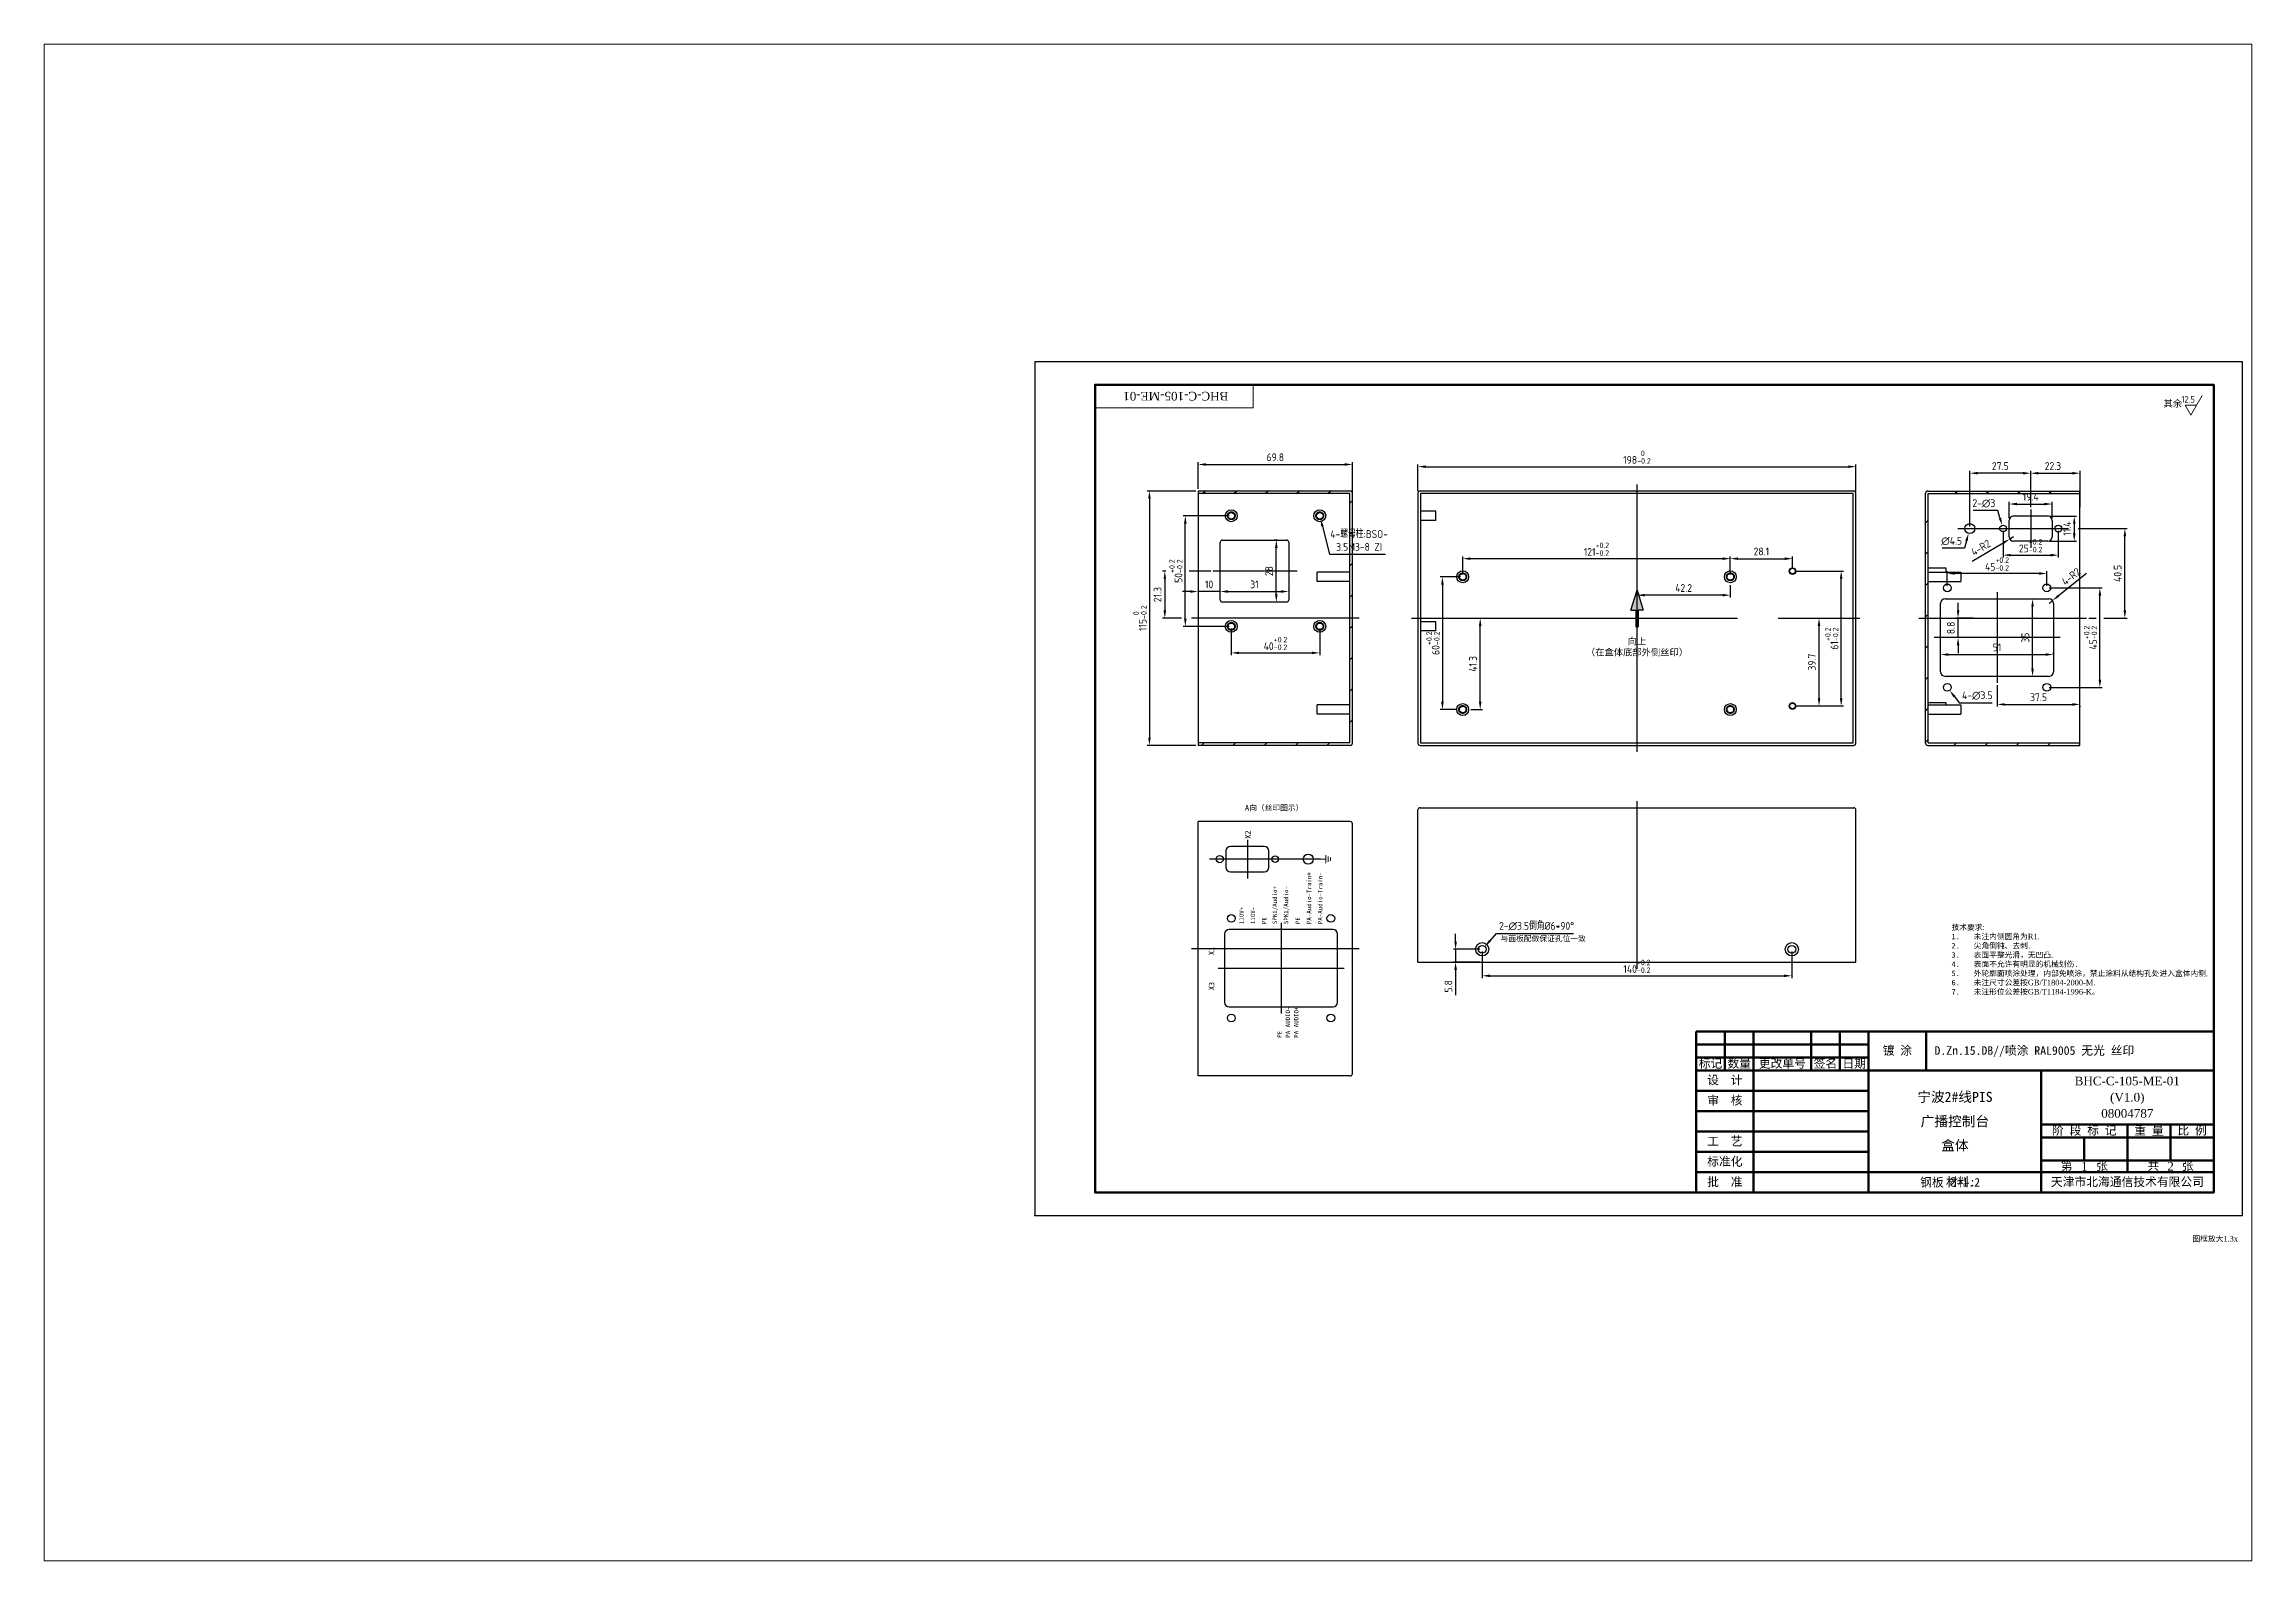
# Paper-space layout 'A0' of a CAD drawing. Header units: millimetres. Extents: x 1 to 286, y 0 to 195.
# The model-space entities are those that its viewports show. They can reach past a viewport. Long polylines and large blocks are cut down to what shows.
import ezdxf
from ezdxf.enums import TextEntityAlignment as Align

# ---------------------------------------------------------------- set-up
doc = ezdxf.new("R2010")
doc.units = ezdxf.units.MM
doc.linetypes.add('AM_ISO08W050', pattern=[18, 12, -1.5, 3, -1.5])
doc.linetypes.add('AM_ISO08W050x2', pattern=[9, 6, -0.75, 1.5, -0.75])
doc.layers.get('Defpoints').update_dxf_attribs({"lineweight": 50})
doc.layers.add('02___PRT_ALL_AXES', color=7, linetype='Continuous')
for name, color, linetype, lineweight in [('AM_0', 7, 'Continuous', 50), ('AM_5', 3, 'Continuous', 25), ('AM_6', 2, 'Continuous', 35), ('AM_7', 4, 'AM_ISO08W050', 25), ('AM_8', 1, 'Continuous', 25), ('图层1', 6, 'Continuous', 30), ('图层5', 1, 'Continuous', 30)]:
    doc.layers.add(name, color=color, linetype=linetype, lineweight=lineweight)
doc.layers.add('AM_VIEWS', color=1, linetype='Continuous', lineweight=25, plot=False)
doc.styles.add('fs', font='SIMFANG.TTF')
doc.styles.add('ht', font='SIMHEI.TTF')
doc.styles.get("Standard").update_dxf_attribs({"font": 'ISOCP.SHX', "bigfont": 'gbcbig.shx'})
doc.styles.add('tnr', font='TIMES.TTF')
doc.dimstyles.new('AM_ISO$0', dxfattribs={"dimtxt": 3.5, "dimasz": 3.5, "dimexe": 1, "dimexo": 1, "dimgap": 1.5, "dimtad": 1, "dimdsep": 46, "dimtxsty": 'Standard', "dimcen": 0, "dimclrd": 256, "dimclre": 256, "dimclrt": 2, "dimadec": 0, "dimazin": 2, "dimtp": 0.1, "dimtm": 0.1, "dimtfac": 0.71, "dimtdec": 3, "dimtmove": 0, "dimatfit": 3, "dimfxl": 1, "dimlwd": -1, "dimlwe": -1, "dimarcsym": 1})
doc.dimstyles.new('AM_ISO$3', dxfattribs={"dimtxt": 3.5, "dimasz": 3.5, "dimexe": 1, "dimexo": 1, "dimgap": 1.5, "dimtad": 1, "dimtoh": 1, "dimdsep": 46, "dimtxsty": 'Standard', "dimcen": 0, "dimclrd": 256, "dimclre": 256, "dimclrt": 2, "dimadec": 0, "dimazin": 2, "dimtp": 0.1, "dimtm": 0.1, "dimtfac": 0.71, "dimtdec": 3, "dimtofl": 0, "dimtmove": 0, "dimatfit": 0, "dimfxl": 1, "dimlwd": -1, "dimlwe": -1, "dimarcsym": 1})
doc.dimstyles.new('AM_ISO$4', dxfattribs={"dimtxt": 3.5, "dimasz": 3.5, "dimexe": 1, "dimexo": 1, "dimgap": 1.5, "dimtad": 1, "dimdsep": 46, "dimtxsty": 'Standard', "dimcen": 0, "dimclrd": 256, "dimclre": 256, "dimclrt": 2, "dimadec": 0, "dimazin": 2, "dimtp": 0.1, "dimtm": 0.1, "dimtfac": 0.71, "dimtdec": 3, "dimtmove": 0, "dimatfit": 3, "dimfxl": 1, "dimlwd": -1, "dimlwe": -1, "dimarcsym": 1})
pattern_1 = [(45, (510.507, 19.531), (-7.08516, 7.08516), [])]

psp = doc.layouts.new('A0')

msp = doc.modelspace()

# ---------------------------------------------------------------- texts
at = {"style": 'tnr'}
msp.add_text('图框放大1.3x', height=2.5, dxfattribs=at).set_placement((966.938, -40.482))
at = {"color": 2, "insert": (654.18, 97.788), "char_height": 2.5, "attachment_point": 1, "style": 'fs'}
msp.add_mtext_dynamic_manual_height_columns('与面板配做保证孔位一致', width=37.71818, gutter_width=12.5, heights=[0], dxfattribs=at)
at = {"layer": 'AM_6', "insert": (858.052, 102.892), "char_height": 2.5, "attachment_point": 1, "style": 'fs'}
msp.add_mtext_dynamic_manual_height_columns('技术要求{\\fTimes New Roman|b0|i0|c238|p18;:\\P\\pi-7.5,l7.5,t7.5;}1.^I未注内侧圆角为{\\fTimes New Roman|b0|i0|c238|p18;R1.\\P}2.^I尖角倒钝、去刺.{\\fTimes New Roman|b0|i0|c238|p18;\\P}3.^I表面平整光滑，无凹凸{\\fTimes New Roman|b0|i0|c238|p18;.\\P}4.^I表面不允许有明显的机械划伤.{\\fTimes New Roman|b0|i0|c238|p18;\\P}5.^I外轮廓面喷涂处理，内部免喷涂，禁止涂料从结构孔处进入盒体内侧{\\fTimes New Roman|b0|i0|c238|p18;.\\P}6.^I未注尺寸公差按{\\fTimes New Roman|b0|i0|c238|p18;GB/T1804-2000-M.\\P}7.^I未注形位公差按{\\fTimes New Roman|b0|i0|c238|p18;GB/T1184-1996-K}。', width=113.19137, gutter_width=12.5, heights=[0], dxfattribs=at)
at = {"layer": 'AM_8', "style": 'ht'}
msp.add_text('A向（丝印图示）', height=2.5, dxfattribs=at).set_placement((551.834, 154.402), align=Align.CENTER)
at = {"layer": 'AM_8', "rotation": 90, "style": 'ht'}
for s, width, insert, char_height, attachment_point in [('{\\fSimHei|b1|i0|c134|p2;X2}', 8.43863, (538.663, 141.661), 2.5, 1), ('{\\fSimHei|b1|i0|c134|p2;PA-Audio-Train+}', 26.74637, (567.584, 103.056), 2, 4), ('{\\fSimHei|b1|i0|c134|p2;PA-Audio-Train-}', 26.74637, (572.664, 103.056), 2, 4), ('{\\fSimHei|b1|i0|c134|p2;110V+}', 26.74637, (537.104, 103.056), 2, 4), ('{\\fSimHei|b1|i0|c134|p2;SPK1/Audio+}', 26.74637, (552.344, 103.056), 2, 4), ('{\\fSimHei|b1|i0|c134|p2;SPK1/Audio-}', 26.74637, (557.424, 103.056), 2, 4), ('{\\fSimHei|b1|i0|c134|p2;110V-}', 26.74637, (542.184, 103.056), 2, 4), ('{\\fSimHei|b1|i0|c134|p2;PE}', 26.74637, (547.264, 103.056), 2, 4), ('{\\fSimHei|b1|i0|c134|p2;PE}', 26.74637, (562.504, 103.056), 2, 4), ('{\\fSimHei|b1|i0|c134|p2;X1}', 8.43863, (522.244, 89.059), 2.5, 1), ('{\\fSimHei|b1|i0|c134|p2;X3}', 8.43863, (522.244, 73.196), 2.5, 1), ('{\\fSimHei|b1|i0|c134|p2;PA AUDIO-}', 26.74637, (558.024, 51.691), 2, 4), ('{\\fSimHei|b1|i0|c134|p2;PA AUDIO+}', 26.74637, (561.834, 51.691), 2, 4), ('{\\fSimHei|b1|i0|c134|p2;PE}', 26.74637, (554.214, 51.691), 2, 4)]:
    msp.add_mtext_dynamic_manual_height_columns(s, width=width, gutter_width=12.5, heights=[0], dxfattribs=dict(at, insert=insert, char_height=char_height, attachment_point=attachment_point))
at = {"layer": '图层1', "color": 1, "linetype": 'ByBlock', "ltscale": 0.4, "insert": (715.844, 228.274), "char_height": 3, "width": 45.84808, "attachment_point": 5}
msp.add_mtext('{\\fSimHei|b0|i0|c134|p2;向上\\P（在盒体底部外侧丝印）}', dxfattribs=at)

# ---------------------------------------------------------------- blocks, each defined once
blk = doc.blocks.new('*D9')
at = {"layer": 'AM_5', "linetype": 'ByBlock', "transparency": 16777216}
for p, q in [((637.04, 261.09), (637.04, 269.31)), ((640.54, 268.31), (754.54, 268.31)), ((758.04, 261.09), (758.04, 269.31))]:
    blk.add_line(p, q, dxfattribs=at)
at = {"layer": 'AM_5', "transparency": 16777216}
for points in [[(640.54, 268.89), (640.54, 267.72), (637.04, 268.31)], [(754.54, 268.89), (754.54, 267.72), (758.04, 268.31)]]:
    blk.add_solid(points, dxfattribs=at)
at = {"layer": 'Defpoints', "color": 0, "transparency": 16777216}
for p in [(637.04, 260.09), (758.04, 268.31), (758.04, 260.09)]:
    blk.add_point(p, dxfattribs=at)
at = {"layer": 'AM_5', "color": 2, "transparency": 16777216, "insert": (697.54, 272.58), "char_height": 3.5, "attachment_point": 5}
blk.add_mtext('121{}{\\H0.71x;\\C3;\\S+0.2^ -0.2;}', dxfattribs=at)
blk = doc.blocks.new('*D10')
at = {"layer": 'AM_5', "linetype": 'ByBlock', "transparency": 16777216}
for p, q in [((636.04, 260.09), (626.89, 260.09)), ((627.89, 256.59), (627.89, 203.59)), ((633.94, 200.09), (626.89, 200.09))]:
    blk.add_line(p, q, dxfattribs=at)
at = {"layer": 'AM_5', "transparency": 16777216}
for points in [[(627.31, 256.59), (628.47, 256.59), (627.89, 260.09)], [(627.31, 203.59), (628.47, 203.59), (627.89, 200.09)]]:
    blk.add_solid(points, dxfattribs=at)
at = {"layer": 'Defpoints', "color": 0, "transparency": 16777216}
for p in [(637.04, 260.09), (627.89, 200.09), (634.94, 200.09)]:
    blk.add_point(p, dxfattribs=at)
at = {"layer": 'AM_5', "color": 2, "transparency": 16777216, "insert": (623.61, 230.09), "char_height": 3.5, "attachment_point": 5, "rotation": 90}
blk.add_mtext('60{}{\\H0.71x;\\C3;\\S+0.2^ -0.2;}', dxfattribs=at)
blk = doc.blocks.new('*D11')
at = {"layer": 'AM_5', "linetype": 'ByBlock', "transparency": 16777216}
for p, q in [((787.14, 262.69), (809.14, 262.69)), ((808.14, 205.19), (808.14, 259.19)), ((787.14, 201.69), (809.14, 201.69))]:
    blk.add_line(p, q, dxfattribs=at)
at = {"layer": 'AM_5', "transparency": 16777216}
for points in [[(807.56, 259.19), (808.73, 259.19), (808.14, 262.69)], [(807.56, 205.19), (808.73, 205.19), (808.14, 201.69)]]:
    blk.add_solid(points, dxfattribs=at)
at = {"layer": 'Defpoints', "color": 0, "transparency": 16777216}
for p in [(786.14, 262.69), (808.14, 262.69), (786.14, 201.69)]:
    blk.add_point(p, dxfattribs=at)
at = {"layer": 'AM_5', "color": 2, "transparency": 16777216, "insert": (803.87, 232.19), "char_height": 3.5, "attachment_point": 5, "rotation": 90}
blk.add_mtext('61{}{\\H0.71x;\\C3;\\S+0.2^ -0.2;}', dxfattribs=at)
blk = doc.blocks.new('*D12')
at = {"layer": 'AM_5', "linetype": 'ByBlock', "transparency": 16777216}
for p, q in [((758.04, 261.09), (758.04, 269.29)), ((761.54, 268.29), (782.64, 268.29)), ((786.14, 263.69), (786.14, 269.29))]:
    blk.add_line(p, q, dxfattribs=at)
at = {"layer": 'AM_5', "transparency": 16777216}
for points in [[(761.54, 268.88), (761.54, 267.71), (758.04, 268.29)], [(782.64, 268.88), (782.64, 267.71), (786.14, 268.29)]]:
    blk.add_solid(points, dxfattribs=at)
at = {"layer": 'Defpoints', "color": 0, "transparency": 16777216}
for p in [(758.04, 260.09), (786.14, 268.29), (786.14, 262.69)]:
    blk.add_point(p, dxfattribs=at)
at = {"layer": 'AM_5', "color": 2, "transparency": 16777216, "insert": (772.09, 271.54), "char_height": 3.5, "attachment_point": 5}
blk.add_mtext('28.1', dxfattribs=at)
blk = doc.blocks.new('*D13')
at = {"layer": 'AM_5', "linetype": 'ByBlock', "transparency": 16777216}
for p, q in [((853.12, 224.83), (853.12, 225.94)), ((856.62, 224.94), (900.62, 224.94)), ((904.12, 224.83), (904.12, 225.94))]:
    blk.add_line(p, q, dxfattribs=at)
at = {"layer": 'AM_5', "transparency": 16777216}
for points in [[(856.62, 225.53), (856.62, 224.36), (853.12, 224.94)], [(900.62, 225.53), (900.62, 224.36), (904.12, 224.94)]]:
    blk.add_solid(points, dxfattribs=at)
at = {"layer": 'Defpoints', "color": 0, "transparency": 16777216}
for p in [(853.12, 223.83), (904.12, 224.94), (904.12, 223.83)]:
    blk.add_point(p, dxfattribs=at)
at = {"layer": 'AM_5', "color": 2, "transparency": 16777216, "insert": (878.62, 228.19), "char_height": 3.5, "attachment_point": 5}
blk.add_mtext('51', dxfattribs=at)
blk = doc.blocks.new('*D14')
at = {"layer": 'AM_5', "linetype": 'ByBlock', "transparency": 16777216}
blk.add_line((894.67, 218.59), (894.67, 246.59), dxfattribs=at)
at = {"layer": 'AM_5', "transparency": 16777216}
for points in [[(894.09, 246.59), (895.25, 246.59), (894.67, 250.09)], [(894.09, 218.59), (895.25, 218.59), (894.67, 215.09)]]:
    blk.add_solid(points, dxfattribs=at)
at = {"layer": 'Defpoints', "color": 0, "transparency": 16777216}
for p in [(894.67, 250.09), (894.67, 250.09), (894.67, 215.09)]:
    blk.add_point(p, dxfattribs=at)
at = {"layer": 'AM_5', "color": 2, "transparency": 16777216, "insert": (891.42, 232.59), "char_height": 3.5, "attachment_point": 5, "rotation": 90}
blk.add_mtext('35', dxfattribs=at)
blk = doc.blocks.new('*D15')
at = {"layer": 'AM_5', "linetype": 'ByBlock', "transparency": 16777216}
for p, q in [((856.12, 256.09), (856.12, 262.6)), ((897.62, 261.6), (859.62, 261.6)), ((901.12, 256.09), (901.12, 262.6))]:
    blk.add_line(p, q, dxfattribs=at)
at = {"layer": 'AM_5', "transparency": 16777216}
for points in [[(859.62, 262.18), (859.62, 261.01), (856.12, 261.6)], [(897.62, 262.18), (897.62, 261.01), (901.12, 261.6)]]:
    blk.add_solid(points, dxfattribs=at)
at = {"layer": 'Defpoints', "color": 0, "transparency": 16777216}
for p in [(856.12, 261.6), (856.12, 255.09), (901.12, 255.09)]:
    blk.add_point(p, dxfattribs=at)
at = {"layer": 'AM_5', "color": 2, "transparency": 16777216, "insert": (878.62, 265.87), "char_height": 3.5, "attachment_point": 5}
blk.add_mtext('45{}{\\H0.71x;\\C3;\\S+0.2^ -0.2;}', dxfattribs=at)
blk = doc.blocks.new('*D16')
at = {"layer": 'AM_5', "linetype": 'ByBlock', "transparency": 16777216}
for p, q in [((902.12, 255.09), (926.11, 255.09)), ((925.11, 213.59), (925.11, 251.59)), ((902.12, 210.09), (926.11, 210.09))]:
    blk.add_line(p, q, dxfattribs=at)
at = {"layer": 'AM_5', "transparency": 16777216}
for points in [[(924.53, 251.59), (925.7, 251.59), (925.11, 255.09)], [(924.53, 213.59), (925.7, 213.59), (925.11, 210.09)]]:
    blk.add_solid(points, dxfattribs=at)
at = {"layer": 'Defpoints', "color": 0, "transparency": 16777216}
for p in [(901.12, 255.09), (925.11, 255.09), (901.12, 210.09)]:
    blk.add_point(p, dxfattribs=at)
at = {"layer": 'AM_5', "color": 2, "transparency": 16777216, "insert": (920.84, 232.59), "char_height": 3.5, "attachment_point": 5, "rotation": 90}
blk.add_mtext('45{}{\\H0.71x;\\C3;\\S+0.2^ -0.2;}', dxfattribs=at)
blk = doc.blocks.new('*D17')
at = {"layer": 'AM_5', "linetype": 'ByBlock', "transparency": 16777216}
for p, q in [((532.43, 236.69), (532.43, 224.69)), ((572.43, 236.69), (572.43, 224.69)), ((535.93, 225.69), (568.93, 225.69))]:
    blk.add_line(p, q, dxfattribs=at)
at = {"layer": 'AM_5', "transparency": 16777216}
for points in [[(535.93, 226.28), (535.93, 225.11), (532.43, 225.69)], [(568.93, 226.28), (568.93, 225.11), (572.43, 225.69)]]:
    blk.add_solid(points, dxfattribs=at)
at = {"layer": 'Defpoints', "color": 0, "transparency": 16777216}
for p in [(532.43, 237.69), (572.43, 237.69), (572.43, 225.69)]:
    blk.add_point(p, dxfattribs=at)
at = {"layer": 'AM_5', "color": 2, "transparency": 16777216, "insert": (552.43, 229.97), "char_height": 3.5, "attachment_point": 5}
blk.add_mtext('40{}{\\H0.71x;\\C3;\\S+0.2^ -0.2;}', dxfattribs=at)
blk = doc.blocks.new('*D18')
at = {"layer": 'AM_5', "linetype": 'ByBlock', "transparency": 16777216}
for p, q in [((531.43, 287.69), (510.66, 287.69)), ((511.66, 241.19), (511.66, 284.19)), ((531.43, 237.69), (510.66, 237.69))]:
    blk.add_line(p, q, dxfattribs=at)
at = {"layer": 'AM_5', "transparency": 16777216}
for points in [[(511.07, 284.19), (512.24, 284.19), (511.66, 287.69)], [(511.07, 241.19), (512.24, 241.19), (511.66, 237.69)]]:
    blk.add_solid(points, dxfattribs=at)
at = {"layer": 'Defpoints', "color": 0, "transparency": 16777216}
for p in [(511.66, 287.69), (532.43, 287.69), (532.43, 237.69)]:
    blk.add_point(p, dxfattribs=at)
at = {"layer": 'AM_5', "color": 2, "transparency": 16777216, "insert": (507.38, 262.69), "char_height": 3.5, "attachment_point": 5, "rotation": 90}
blk.add_mtext('50{}{\\H0.71x;\\C3;\\S+0.2^ -0.2;}', dxfattribs=at)
blk = doc.blocks.new('*D19')
at = {"layer": 'AM_5', "linetype": 'ByBlock', "transparency": 16777216}
for p, q in [((884.12, 286.59), (884.12, 294.01)), ((887.62, 293.01), (900.02, 293.01)), ((903.52, 286.59), (903.52, 294.01))]:
    blk.add_line(p, q, dxfattribs=at)
at = {"layer": 'AM_5', "transparency": 16777216}
for points in [[(887.62, 293.59), (887.62, 292.43), (884.12, 293.01)], [(900.02, 293.59), (900.02, 292.43), (903.52, 293.01)]]:
    blk.add_solid(points, dxfattribs=at)
at = {"layer": 'Defpoints', "color": 0, "transparency": 16777216}
for p in [(903.52, 293.01), (884.12, 285.59), (903.52, 285.59)]:
    blk.add_point(p, dxfattribs=at)
at = {"layer": 'AM_5', "color": 2, "transparency": 16777216, "insert": (893.82, 296.26), "char_height": 3.5, "attachment_point": 5}
blk.add_mtext('19.4', dxfattribs=at)
blk = doc.blocks.new('*D20')
at = {"layer": 'AM_5', "linetype": 'ByBlock', "transparency": 16777216}
for p, q in [((902.52, 287.59), (914.52, 287.59)), ((913.52, 284.09), (913.52, 279.69)), ((902.52, 276.19), (914.52, 276.19))]:
    blk.add_line(p, q, dxfattribs=at)
at = {"layer": 'AM_5', "transparency": 16777216}
for points in [[(912.94, 284.09), (914.1, 284.09), (913.52, 287.59)], [(912.94, 279.69), (914.1, 279.69), (913.52, 276.19)]]:
    blk.add_solid(points, dxfattribs=at)
at = {"layer": 'Defpoints', "color": 0, "transparency": 16777216}
for p in [(901.52, 287.59), (901.52, 276.19), (913.52, 276.19)]:
    blk.add_point(p, dxfattribs=at)
at = {"layer": 'AM_5', "color": 2, "transparency": 16777216, "insert": (910.27, 281.89), "char_height": 3.5, "attachment_point": 5, "rotation": 90}
blk.add_mtext('11.4', dxfattribs=at)
blk = doc.blocks.new('*D21')
at = {"layer": 'AM_5', "linetype": 'ByBlock', "transparency": 16777216}
for p, q in [((881.32, 280.89), (881.32, 268.89)), ((906.32, 280.89), (906.32, 268.89)), ((884.82, 269.89), (902.82, 269.89))]:
    blk.add_line(p, q, dxfattribs=at)
at = {"layer": 'AM_5', "transparency": 16777216}
for points in [[(884.82, 270.48), (884.82, 269.31), (881.32, 269.89)], [(902.82, 270.48), (902.82, 269.31), (906.32, 269.89)]]:
    blk.add_solid(points, dxfattribs=at)
at = {"layer": 'Defpoints', "color": 0, "transparency": 16777216}
for p in [(881.32, 281.89), (906.32, 281.89), (906.32, 269.89)]:
    blk.add_point(p, dxfattribs=at)
at = {"layer": 'AM_5', "color": 2, "transparency": 16777216, "insert": (893.82, 274.17), "char_height": 3.5, "attachment_point": 5}
blk.add_mtext('25{}{\\H0.71x;\\C3;\\S+0.2^ -0.2;}', dxfattribs=at)
blk = doc.blocks.new('*D22')
at = {"layer": 'AM_5', "linetype": 'ByBlock', "transparency": 16777216}
for p, q in [((893.82, 291.59), (893.82, 307.94)), ((897.32, 306.94), (912.62, 306.94)), ((916.12, 291.59), (916.12, 307.94))]:
    blk.add_line(p, q, dxfattribs=at)
at = {"layer": 'AM_5', "transparency": 16777216}
for points in [[(897.32, 307.52), (897.32, 306.36), (893.82, 306.94)], [(912.62, 307.52), (912.62, 306.36), (916.12, 306.94)]]:
    blk.add_solid(points, dxfattribs=at)
at = {"layer": 'Defpoints', "color": 0, "transparency": 16777216}
for p in [(916.12, 306.94), (893.82, 290.59), (916.12, 290.59)]:
    blk.add_point(p, dxfattribs=at)
at = {"layer": 'AM_5', "color": 2, "transparency": 16777216, "insert": (903.89, 310.19), "char_height": 3.5, "attachment_point": 5}
blk.add_mtext('22.3', dxfattribs=at)
blk = doc.blocks.new('*D23')
at = {"layer": 'AM_5', "linetype": 'ByBlock', "transparency": 16777216}
for p, q in [((516.43, 298.89), (494.43, 298.89)), ((495.43, 295.39), (495.43, 187.39)), ((516.43, 183.89), (494.43, 183.89))]:
    blk.add_line(p, q, dxfattribs=at)
at = {"layer": 'AM_5', "transparency": 16777216}
for points in [[(494.85, 295.39), (496.02, 295.39), (495.43, 298.89)], [(494.85, 187.39), (496.02, 187.39), (495.43, 183.89)]]:
    blk.add_solid(points, dxfattribs=at)
at = {"layer": 'Defpoints', "color": 0, "transparency": 16777216}
for p in [(517.43, 298.89), (495.43, 183.89), (517.43, 183.89)]:
    blk.add_point(p, dxfattribs=at)
at = {"layer": 'AM_5', "color": 2, "transparency": 16777216, "insert": (491.16, 241.39), "char_height": 3.5, "attachment_point": 5, "rotation": 90}
blk.add_mtext('115{}{\\H0.71x;\\C3;\\S 0^ -0.2;}', dxfattribs=at)
blk = doc.blocks.new('*D24')
at = {"layer": 'AM_5', "linetype": 'ByBlock', "transparency": 16777216}
for p, q in [((517.43, 299.89), (517.43, 311.89)), ((520.93, 310.89), (583.73, 310.89)), ((587.23, 298.19), (587.23, 311.89))]:
    blk.add_line(p, q, dxfattribs=at)
at = {"layer": 'AM_5', "transparency": 16777216}
for points in [[(520.93, 311.48), (520.93, 310.31), (517.43, 310.89)], [(583.73, 311.48), (583.73, 310.31), (587.23, 310.89)]]:
    blk.add_solid(points, dxfattribs=at)
at = {"layer": 'Defpoints', "color": 0, "transparency": 16777216}
for p in [(587.23, 310.89), (517.43, 298.89), (587.23, 297.19)]:
    blk.add_point(p, dxfattribs=at)
at = {"layer": 'AM_5', "color": 2, "transparency": 16777216, "insert": (552.33, 314.14), "char_height": 3.5, "attachment_point": 5}
blk.add_mtext('69.8', dxfattribs=at)
blk = doc.blocks.new('*D25')
at = {"layer": 'AM_5', "linetype": 'ByBlock', "transparency": 16777216}
for p, q in [((616.84, 298.89), (616.84, 310.89)), ((620.34, 309.89), (811.34, 309.89)), ((814.84, 298.89), (814.84, 310.89))]:
    blk.add_line(p, q, dxfattribs=at)
at = {"layer": 'AM_5', "transparency": 16777216}
for points in [[(620.34, 310.48), (620.34, 309.31), (616.84, 309.89)], [(811.34, 310.48), (811.34, 309.31), (814.84, 309.89)]]:
    blk.add_solid(points, dxfattribs=at)
at = {"layer": 'Defpoints', "color": 0, "transparency": 16777216}
for p in [(814.84, 309.89), (616.84, 297.89), (814.84, 297.89)]:
    blk.add_point(p, dxfattribs=at)
at = {"layer": 'AM_5', "color": 2, "transparency": 16777216, "insert": (715.84, 314.17), "char_height": 3.5, "attachment_point": 5}
blk.add_mtext('198{}{\\H0.71x;\\C3;\\S 0^ -0.2;}', dxfattribs=at)
blk = doc.blocks.new('*D26')
at = {"layer": 'AM_5', "linetype": 'ByBlock', "transparency": 16777216}
for p, q in [((645.84, 90.68), (645.84, 78.68)), ((785.84, 90.68), (785.84, 78.68)), ((649.34, 79.68), (782.34, 79.68))]:
    blk.add_line(p, q, dxfattribs=at)
at = {"layer": 'AM_5', "transparency": 16777216}
for points in [[(649.34, 80.26), (649.34, 79.1), (645.84, 79.68)], [(782.34, 80.26), (782.34, 79.1), (785.84, 79.68)]]:
    blk.add_solid(points, dxfattribs=at)
at = {"layer": 'Defpoints', "color": 0, "transparency": 16777216}
for p in [(645.84, 91.68), (785.84, 91.68), (785.84, 79.68)]:
    blk.add_point(p, dxfattribs=at)
at = {"layer": 'AM_5', "color": 2, "transparency": 16777216, "insert": (715.84, 83.96), "char_height": 3.5, "attachment_point": 5}
blk.add_mtext('140{}{\\H0.71x;\\C3;\\S+0.2^ -0.2;}', dxfattribs=at)
blk = doc.blocks.new('*D27')
at = {"layer": 'AM_5', "linetype": 'ByBlock', "transparency": 16777216}
for p, q in [((527.43, 254.26), (527.43, 254.43)), ((530.93, 253.43), (554.93, 253.43)), ((558.43, 254.26), (558.43, 254.43))]:
    blk.add_line(p, q, dxfattribs=at)
at = {"layer": 'AM_5', "transparency": 16777216}
for points in [[(530.93, 254.02), (530.93, 252.85), (527.43, 253.43)], [(554.93, 254.02), (554.93, 252.85), (558.43, 253.43)]]:
    blk.add_solid(points, dxfattribs=at)
at = {"layer": 'Defpoints', "color": 0, "transparency": 16777216}
for p in [(527.43, 253.26), (558.43, 253.43), (558.43, 253.26)]:
    blk.add_point(p, dxfattribs=at)
at = {"layer": 'AM_5', "color": 2, "transparency": 16777216, "insert": (542.93, 256.68), "char_height": 3.5, "attachment_point": 5}
blk.add_mtext('31', dxfattribs=at)
blk = doc.blocks.new('*D28')
at = {"layer": 'AM_5', "linetype": 'ByBlock', "transparency": 16777216}
for p, q in [((553.17, 276.69), (551.8, 276.69)), ((552.8, 252.19), (552.8, 273.19)), ((553.17, 248.69), (551.8, 248.69))]:
    blk.add_line(p, q, dxfattribs=at)
at = {"layer": 'AM_5', "transparency": 16777216}
for points in [[(552.21, 273.19), (553.38, 273.19), (552.8, 276.69)], [(552.21, 252.19), (553.38, 252.19), (552.8, 248.69)]]:
    blk.add_solid(points, dxfattribs=at)
at = {"layer": 'Defpoints', "color": 0, "transparency": 16777216}
for p in [(552.8, 276.69), (554.17, 276.69), (554.17, 248.69)]:
    blk.add_point(p, dxfattribs=at)
at = {"layer": 'AM_5', "color": 2, "transparency": 16777216, "insert": (549.55, 262.69), "char_height": 3.5, "attachment_point": 5, "rotation": 90}
blk.add_mtext('28', dxfattribs=at)
blk = doc.blocks.new('*D29')
at = {"layer": 'AM_5', "linetype": 'ByBlock', "transparency": 16777216}
for p, q in [((573.67, 282.85), (576.85, 270.35)), ((576.85, 270.35), (602.09, 270.35))]:
    blk.add_line(p, q, dxfattribs=at)
at = {"layer": 'AM_5', "transparency": 16777216}
blk.add_solid([(574.23, 282.99), (573.1, 282.7), (572.8, 286.24)], dxfattribs=at)
at = {"layer": 'Defpoints', "color": 0, "transparency": 16777216}
for p in [(572.06, 289.15), (572.8, 286.24)]:
    blk.add_point(p, dxfattribs=at)
at = {"layer": 'AM_5', "color": 2, "transparency": 16777216, "insert": (590.22, 276.52), "char_height": 3.5, "attachment_point": 5}
blk.add_mtext('4-螺母柱:BSO-\\P3.5M3-8 ZI\\P', dxfattribs=at)
blk = doc.blocks.new('*D30')
at = {"layer": 'AM_5', "linetype": 'ByBlock', "transparency": 16777216}
for p, q in [((878.62, 211.09), (878.62, 201.4)), ((882.12, 202.4), (912.62, 202.4)), ((916.12, 201.66), (916.12, 201.4))]:
    blk.add_line(p, q, dxfattribs=at)
at = {"layer": 'AM_5', "transparency": 16777216}
for points in [[(882.12, 202.98), (882.12, 201.81), (878.62, 202.4)], [(912.62, 202.98), (912.62, 201.81), (916.12, 202.4)]]:
    blk.add_solid(points, dxfattribs=at)
at = {"layer": 'Defpoints', "color": 0, "transparency": 16777216}
for p in [(878.62, 212.09), (916.12, 202.66), (916.12, 202.4)]:
    blk.add_point(p, dxfattribs=at)
at = {"layer": 'AM_5', "color": 2, "transparency": 16777216, "insert": (897.37, 205.65), "char_height": 3.5, "attachment_point": 5}
blk.add_mtext('37.5', dxfattribs=at)
blk = doc.blocks.new('*D31')
at = {"layer": 'AM_5', "linetype": 'ByBlock', "transparency": 16777216}
for p, q in [((859.32, 205.93), (861.46, 203.16)), ((861.46, 203.16), (876.41, 203.16))]:
    blk.add_line(p, q, dxfattribs=at)
at = {"layer": 'AM_5', "transparency": 16777216}
blk.add_solid([(859.79, 206.29), (858.86, 205.58), (857.19, 208.71)], dxfattribs=at)
at = {"layer": 'Defpoints', "color": 0, "transparency": 16777216}
for p in [(855.05, 211.48), (857.19, 208.71)]:
    blk.add_point(p, dxfattribs=at)
at = {"layer": 'AM_5', "color": 2, "transparency": 16777216, "insert": (869.68, 206.41), "char_height": 3.5, "attachment_point": 5}
blk.add_mtext('4-∅3.5', dxfattribs=at)
blk = doc.blocks.new('*D32')
at = {"layer": 'AM_5', "linetype": 'ByBlock', "transparency": 16777216}
for p, q in [((863.86, 272.98), (853.82, 272.98)), ((864.79, 276.35), (863.86, 272.98))]:
    blk.add_line(p, q, dxfattribs=at)
at = {"layer": 'AM_5', "transparency": 16777216}
blk.add_solid([(864.23, 276.5), (865.35, 276.19), (865.72, 279.72)], dxfattribs=at)
at = {"layer": 'Defpoints', "color": 0, "transparency": 16777216}
for p in [(865.72, 279.72), (866.92, 284.06)]:
    blk.add_point(p, dxfattribs=at)
at = {"layer": 'AM_5', "color": 2, "transparency": 16777216, "insert": (858.09, 276.23), "char_height": 3.5, "attachment_point": 5}
blk.add_mtext('∅4.5', dxfattribs=at)
blk = doc.blocks.new('*D33')
at = {"layer": 'AM_5', "linetype": 'ByBlock', "transparency": 16777216}
for p, q in [((878.99, 290.07), (867.81, 290.07)), ((879.95, 286.7), (878.99, 290.07))]:
    blk.add_line(p, q, dxfattribs=at)
at = {"layer": 'AM_5', "transparency": 16777216}
blk.add_solid([(880.51, 286.86), (879.39, 286.54), (880.91, 283.34)], dxfattribs=at)
at = {"layer": 'Defpoints', "color": 0, "transparency": 16777216}
for p in [(880.91, 283.34), (881.73, 280.45)]:
    blk.add_point(p, dxfattribs=at)
at = {"layer": 'AM_5', "color": 2, "transparency": 16777216, "insert": (872.65, 293.32), "char_height": 3.5, "attachment_point": 5}
blk.add_mtext('2-∅3', dxfattribs=at)
blk = doc.blocks.new('*D34')
at = {"layer": 'AM_5', "linetype": 'ByBlock', "transparency": 16777216}
for p, q in [((866.32, 282.89), (866.32, 307.94)), ((890.32, 306.94), (869.82, 306.94)), ((893.82, 291.59), (893.82, 307.94))]:
    blk.add_line(p, q, dxfattribs=at)
at = {"layer": 'AM_5', "transparency": 16777216}
for points in [[(869.82, 307.52), (869.82, 306.36), (866.32, 306.94)], [(890.32, 307.52), (890.32, 306.36), (893.82, 306.94)]]:
    blk.add_solid(points, dxfattribs=at)
at = {"layer": 'Defpoints', "color": 0, "transparency": 16777216}
for p in [(866.32, 306.94), (893.82, 290.59), (866.32, 281.89)]:
    blk.add_point(p, dxfattribs=at)
at = {"layer": 'AM_5', "color": 2, "transparency": 16777216, "insert": (880.07, 310.19), "char_height": 3.5, "attachment_point": 5}
blk.add_mtext('27.5', dxfattribs=at)
blk = doc.blocks.new('*D35')
at = {"layer": 'AM_5', "linetype": 'ByBlock', "transparency": 16777216}
for p, q in [((649.4, 95.55), (652.38, 98.79)), ((652.38, 98.79), (687.07, 98.79))]:
    blk.add_line(p, q, dxfattribs=at)
at = {"layer": 'AM_5', "transparency": 16777216}
blk.add_solid([(648.97, 95.94), (649.82, 95.15), (647.03, 92.97)], dxfattribs=at)
at = {"layer": 'Defpoints', "color": 0, "transparency": 16777216}
for p in [(644.66, 90.39), (647.03, 92.97)]:
    blk.add_point(p, dxfattribs=at)
at = {"layer": 'AM_5', "color": 2, "transparency": 16777216, "insert": (670.48, 102.14), "char_height": 3.5, "attachment_point": 5}
blk.add_mtext('2-∅3.5倒角%%c6*90%%d', dxfattribs=at)
blk = doc.blocks.new('BH-BORDER-A3')
at = {"color": 0, "lineweight": 13, "ltscale": 0.4}
for p in [(76, 289), (21, 281)]:
    blk.add_line(p, (76, 281), dxfattribs=at)
at = {"lineweight": 100, "ltscale": 0.4}
blk.add_lwpolyline([(410, 8), (21, 8), (21, 289), (410, 289)], close=True, dxfattribs=at)
at = {"layer": 'AM_8', "ltscale": 0.4}
blk.add_lwpolyline([(0, 0), (420, 0), (420, 297), (0, 297)], close=True, dxfattribs=at)
at = {"layer": 'AM_6', "color": 2, "ltscale": 0.4, "style": 'tnr'}
blk.add_attdef('TBA-2477AF-ME-00-00-00', text='', height=3, rotation=180, dxfattribs=at).set_placement((49.05, 285), align=Align.MIDDLE_CENTER)
blk = doc.blocks.new('BH-TITLEBLOCK')
at = {"layer": 'AM_0', "lineweight": 50}
for p, q in [((-180, 56), (0, 56)), ((-180, 56), (-180, 0)), ((-170, 56), (-170, 42.5)), ((-160, 56), (-160, 0)), ((-140, 56), (-140, 42.5)), ((-140, 56), (-140, 42.5)), ((-140, 56), (-140, 42.5)), ((-130, 56), (-130, 42.5)), ((-130, 56), (-130, 42.5)), ((-130, 56), (-130, 42.5)), ((-120, 56), (-120, 0)), ((-100, 56), (-100, 42.5)), ((-180, 51.5), (-120, 51.5)), ((-180, 47), (-120, 47)), ((-180, 42.5), (0, 42.5)), ((-60, 42.5), (-60, 0)), ((-180, 35.42), (-120, 35.42)), ((-180, 28.34), (-120, 28.34)), ((-60, 23.7), (0, 23.7)), ((-30, 23.7), (-30, 7.1)), ((-15, 23.7), (-15, 11.2)), ((-180, 21.26), (-120, 21.26)), ((-60, 19.2), (0, 19.2)), ((-45, 19.2), (-45, 11.2)), ((-180, 14.18), (-120, 14.18)), ((-59.94, 11.2), (0, 11.2)), ((-180, 7.1), (0, 7.1))]:
    blk.add_line(p, q, dxfattribs=at)
at = {"layer": 'AM_0', "lineweight": 100, "ltscale": 0.4}
blk.add_lwpolyline([(0, 56), (0, 0), (-180, 0)], dxfattribs=at)
at = {"layer": 'AM_6', "color": 2, "style": 'fs'}
blk.add_attdef('D.ZN.15.DB//喷涂-RAL9004-亚光//丝印', (-97.09, 47.91), '', height=3, dxfattribs=at)
at = {"layer": 'AM_6', "color": 2, "style": 'tnr'}
for tag, p in [('TBA-2477AF-ME-00-00-00', (-30.06, 37.32)), ('(V1.0)', (-30.06, 31.68)), ('00000000', (-30.05, 26.04))]:
    blk.add_attdef(tag, text='', height=3, dxfattribs=at).set_placement(p, align=Align.CENTER)
at = {"layer": 'AM_6', "color": 2, "style": 'fs'}
blk.add_attdef('项目名称', text='', height=3.5, dxfattribs=at).set_placement((-90, 35.04), align=Align.TOP_CENTER)
at = {"layer": 'AM_6', "color": 2}
for tag, height, style, p in [('产品名称', 3.5, 'fs', (-90, 24.8)), ('1', 3, 'tnr', (-44.97, 9.15)), ('2', 3, 'tnr', (-14.99, 9.15))]:
    blk.add_attdef(tag, text='', height=height, dxfattribs=dict(at, style=style)).set_placement(p, align=Align.MIDDLE_CENTER)
at = {"layer": 'AM_6', "color": 2, "style": 'fs'}
blk.add_attdef('零件名称', text='', height=3.5, dxfattribs=at).set_placement((-90, 13.62), align=Align.BOTTOM_CENTER)
at = {"layer": 'AM_6', "ltscale": 0.4, "style": 'tnr', "flags": 14}
blk.add_attdef('1:1_001', (-11.43, 14.11), '', height=3, dxfattribs=at)
at = {"layer": 'AM_6', "ltscale": 0.4, "flags": 8}
blk.add_attdef('AL', (-102.06, 2.06), '', height=3, dxfattribs=at)
at = {"layer": 'AM_8', "linetype": 'ByBlock', "ltscale": 0.4, "char_height": 3, "attachment_point": 5}
for s, insert, width in [('{\\fFangSong_GB2312|b0|i0|c134|p49;标记}', (-175, 44.75), 10), ('{\\fFangSong_GB2312|b0|i0|c134|p49;数量}', (-165, 44.75), 10), ('{\\fFangSong_GB2312|b0|i0|c134|p49;更改单号}', (-150, 44.75), 20), ('{\\fFangSong_GB2312|b0|i0|c134|p49;签名}', (-135, 44.75), 9.9978), ('{\\fFangSong_GB2312|b0|i0|c134|p49;日期}', (-125, 44.75), 10.0022), ('{\\fFangSong_GB2312|b0|i0|c134|p49;镀 涂}', (-110, 49.25), 20.003), ('{\\fFangSong_GB2312|b0|i0|c134|p49;设  计}', (-170, 38.96), 20), ('{\\fFangSong_GB2312|b0|i0|c134|p49;审  核}', (-170, 31.88), 20), ('{\\fFangSong_GB2312|b0|i0|c134|p49;阶 段 标 记}', (-45, 21.45), 30), ('{\\fFangSong_GB2312|b0|i0|c134|p49;重 量}', (-22.5, 21.45), 15), ('{\\fFangSong_GB2312|b0|i0|c134|p49;比 例}', (-7.5, 21.45), 15), ('{\\fFangSong_GB2312|b0|i0|c134|p49;工  艺}', (-170, 17.72), 20), ('{\\fFangSong_GB2312|b0|i0|c134|p49;标准化}', (-170, 10.64), 20), ('{\\fFangSong_GB2312|b0|i0|c134|p49;第    张}', (-44.97, 9.15), 29.9401), ('{\\fFangSong_GB2312|b0|i0|c134|p49;共   } {\\fFangSong_GB2312|b0|i0|c134|p49;张}', (-15, 9.17), 30), ('{\\fFangSong_GB2312|b0|i0|c134|p49;批  准}', (-170, 3.55), 20), ('{\\fFangSong_GB2312|b0|i0|c134|p49;  材料:}', (-90, 3.55), 60), ('{\\fFangSong_GB2312|b0|i0|c134|p49;天津市北海通信技术有限公司}', (-30, 3.55), 60)]:
    blk.add_mtext(s, dxfattribs=dict(at, insert=insert, width=width))
blk = doc.blocks.new('*D38')
at = {"layer": 'AM_5', "linetype": 'ByBlock', "transparency": 16777216}
for p, q in [((644.84, 91.68), (632.84, 91.68)), ((633.84, 95.18), (633.84, 98.68)), ((633.84, 91.68), (633.84, 85.88)), ((644.84, 85.88), (632.84, 85.88)), ((633.84, 82.38), (633.84, 70.98))]:
    blk.add_line(p, q, dxfattribs=at)
at = {"layer": 'AM_5', "transparency": 16777216}
for points in [[(633.26, 95.18), (634.43, 95.18), (633.84, 91.68)], [(633.26, 82.38), (634.43, 82.38), (633.84, 85.88)]]:
    blk.add_solid(points, dxfattribs=at)
at = {"layer": 'Defpoints', "color": 0, "transparency": 16777216}
for p in [(645.84, 91.68), (633.84, 85.88), (645.84, 85.88)]:
    blk.add_point(p, dxfattribs=at)
at = {"layer": 'AM_5', "color": 2, "transparency": 16777216, "insert": (630.59, 74.93), "char_height": 3.5, "attachment_point": 5, "rotation": 90}
blk.add_mtext('5.8', dxfattribs=at)
blk = doc.blocks.new('*D39')
at = {"layer": 'AM_5', "linetype": 'ByBlock', "transparency": 16777216}
for p, q in [((502.85, 262.69), (501.38, 262.69)), ((523.15, 262.69), (513.41, 262.69)), ((502.38, 259.19), (502.38, 244.89)), ((509.91, 241.39), (501.38, 241.39)), ((513.43, 241.39), (513.41, 241.39))]:
    blk.add_line(p, q, dxfattribs=at)
at = {"layer": 'AM_5', "transparency": 16777216}
for points in [[(501.8, 259.19), (502.97, 259.19), (502.38, 262.69)], [(501.8, 244.89), (502.97, 244.89), (502.38, 241.39)]]:
    blk.add_solid(points, dxfattribs=at)
at = {"layer": 'Defpoints', "color": 0, "transparency": 16777216}
for p in [(524.15, 262.69), (502.38, 241.39), (514.43, 241.39)]:
    blk.add_point(p, dxfattribs=at)
at = {"layer": 'AM_5', "color": 2, "transparency": 16777216, "insert": (499.13, 252.04), "char_height": 3.5, "attachment_point": 5, "rotation": 90}
blk.add_mtext('21.3', dxfattribs=at)
blk = doc.blocks.new('Roughness_Tri_12.5_other')
at = {"layer": 'AM_6', "lineweight": 13}
for p, q in [((12.35, -2.78), (9.75, 1.72)), ((9.75, 1.72), (14.94, 1.72)), ((17.54, 6.22), (12.35, -2.78))]:
    blk.add_line(p, q, dxfattribs=at)
at = {"layer": 'AM_6', "lineweight": 13, "char_height": 3, "width": 17.6853, "attachment_point": 1}
for s, insert in [('{\\fFangSong_GB2312|b0|i0|c134|p49;其余}', (0, 4.04)), ('12.5', (8.09, 5.95))]:
    blk.add_mtext(s, dxfattribs=dict(at, insert=insert))
blk = doc.blocks.new('*D42')
at = {"layer": 'AM_5', "linetype": 'ByBlock', "transparency": 16777216}
for p, q in [((867.43, 267.24), (881.37, 275.41)), ((886.12, 278.19), (884.39, 277.18))]:
    blk.add_line(p, q, dxfattribs=at)
at = {"layer": 'AM_5', "transparency": 16777216}
blk.add_solid([(881.08, 275.92), (881.67, 274.91), (884.39, 277.18)], dxfattribs=at)
at = {"layer": 'Defpoints', "color": 0, "transparency": 16777216}
for p in [(884.39, 277.18), (886.12, 278.19)]:
    blk.add_point(p, dxfattribs=at)
at = {"layer": 'AM_5', "color": 2, "transparency": 16777216, "insert": (871.25, 273.25), "char_height": 3.5, "attachment_point": 5, "rotation": 30.36903}
blk.add_mtext('4-R2', dxfattribs=at)
blk = doc.blocks.new('*D43')
at = {"layer": 'AM_5', "linetype": 'ByBlock', "transparency": 16777216}
for p, q in [((867.93, 241.39), (860, 241.39)), ((861, 244.89), (861, 248.39)), ((861, 232.59), (861, 241.39)), ((867.93, 232.59), (860, 232.59)), ((861, 229.09), (861, 225.59))]:
    blk.add_line(p, q, dxfattribs=at)
at = {"layer": 'AM_5', "transparency": 16777216}
for points in [[(860.41, 244.89), (861.58, 244.89), (861, 241.39)], [(860.41, 229.09), (861.58, 229.09), (861, 232.59)]]:
    blk.add_solid(points, dxfattribs=at)
at = {"layer": 'Defpoints', "color": 0, "transparency": 16777216}
for p in [(861, 241.39), (868.93, 241.39), (868.93, 232.59)]:
    blk.add_point(p, dxfattribs=at)
at = {"layer": 'AM_5', "color": 2, "transparency": 16777216, "insert": (857.75, 236.99), "char_height": 3.5, "attachment_point": 5, "rotation": 90}
blk.add_mtext('8.8', dxfattribs=at)
blk = doc.blocks.new('*D44')
at = {"layer": 'AM_5', "linetype": 'ByBlock', "transparency": 16777216}
for p, q in [((919.06, 261.59), (906.42, 251.52)), ((902.12, 248.09), (903.68, 249.34))]:
    blk.add_line(p, q, dxfattribs=at)
at = {"layer": 'AM_5', "transparency": 16777216}
blk.add_solid([(906.06, 251.98), (906.78, 251.06), (903.68, 249.34)], dxfattribs=at)
at = {"layer": 'Defpoints', "color": 0, "transparency": 16777216}
for p in [(902.12, 248.09), (903.68, 249.34)]:
    blk.add_point(p, dxfattribs=at)
at = {"layer": 'AM_5', "color": 2, "transparency": 16777216, "insert": (912.09, 260.19), "char_height": 3.5, "attachment_point": 5, "rotation": 38.53512}
blk.add_mtext('4-R2', dxfattribs=at)
blk = doc.blocks.new('*D45')
at = {"layer": 'AM_5', "linetype": 'ByBlock', "transparency": 16777216}
for p, q in [((915.27, 281.89), (937.4, 281.89)), ((936.4, 244.89), (936.4, 278.39)), ((920.12, 241.39), (923.36, 241.39)), ((926.86, 241.39), (937.4, 241.39))]:
    blk.add_line(p, q, dxfattribs=at)
at = {"layer": 'AM_5', "transparency": 16777216}
for points in [[(935.82, 278.39), (936.99, 278.39), (936.4, 281.89)], [(935.82, 244.89), (936.99, 244.89), (936.4, 241.39)]]:
    blk.add_solid(points, dxfattribs=at)
at = {"layer": 'Defpoints', "color": 0, "transparency": 16777216}
for p in [(910.92, 281.89), (936.4, 281.89), (919.12, 241.39)]:
    blk.add_point(p, dxfattribs=at)
at = {"layer": 'AM_5', "color": 2, "transparency": 16777216, "insert": (933.15, 261.64), "char_height": 3.5, "attachment_point": 5, "rotation": 90}
blk.add_mtext('40.5', dxfattribs=at)
blk = doc.blocks.new('*D46')
at = {"layer": 'AM_5', "linetype": 'ByBlock', "transparency": 16777216}
for p, q in [((640.74, 241.39), (645.96, 241.39)), ((644.96, 203.59), (644.96, 237.89)), ((640.74, 200.09), (645.96, 200.09))]:
    blk.add_line(p, q, dxfattribs=at)
at = {"layer": 'AM_5', "transparency": 16777216}
for points in [[(644.37, 237.89), (645.54, 237.89), (644.96, 241.39)], [(644.37, 203.59), (645.54, 203.59), (644.96, 200.09)]]:
    blk.add_solid(points, dxfattribs=at)
at = {"layer": 'Defpoints', "color": 0, "transparency": 16777216}
for p in [(639.74, 241.39), (644.96, 241.39), (639.74, 200.09)]:
    blk.add_point(p, dxfattribs=at)
at = {"layer": 'AM_5', "color": 2, "transparency": 16777216, "insert": (638.79, 220.74), "char_height": 3.5, "attachment_point": 5, "rotation": 90}
blk.add_mtext('\\P41.3', dxfattribs=at)
blk = doc.blocks.new('*D47')
at = {"layer": 'AM_5', "linetype": 'ByBlock', "transparency": 16777216}
for p, q in [((787.14, 241.39), (799.14, 241.39)), ((798.14, 205.19), (798.14, 237.89)), ((787.14, 201.69), (799.14, 201.69))]:
    blk.add_line(p, q, dxfattribs=at)
at = {"layer": 'AM_5', "transparency": 16777216}
for points in [[(797.56, 237.89), (798.73, 237.89), (798.14, 241.39)], [(797.56, 205.19), (798.73, 205.19), (798.14, 201.69)]]:
    blk.add_solid(points, dxfattribs=at)
at = {"layer": 'Defpoints', "color": 0, "transparency": 16777216}
for p in [(786.14, 241.39), (798.14, 241.39), (786.14, 201.69)]:
    blk.add_point(p, dxfattribs=at)
at = {"layer": 'AM_5', "color": 2, "transparency": 16777216, "insert": (794.89, 221.54), "char_height": 3.5, "attachment_point": 5, "rotation": 90}
blk.add_mtext('39.7', dxfattribs=at)
blk = doc.blocks.new('*D48')
at = {"layer": 'AM_5', "linetype": 'ByBlock', "transparency": 16777216}
for p, q in [((715.84, 256.39), (715.84, 250.79)), ((754.54, 251.79), (719.34, 251.79)), ((758.04, 256.39), (758.04, 250.79))]:
    blk.add_line(p, q, dxfattribs=at)
at = {"layer": 'AM_5', "transparency": 16777216}
for points in [[(719.34, 252.38), (719.34, 251.21), (715.84, 251.79)], [(754.54, 252.38), (754.54, 251.21), (758.04, 251.79)]]:
    blk.add_solid(points, dxfattribs=at)
at = {"layer": 'Defpoints', "color": 0, "transparency": 16777216}
for p in [(715.84, 257.39), (715.84, 251.79), (758.04, 257.39)]:
    blk.add_point(p, dxfattribs=at)
at = {"layer": 'AM_5', "color": 2, "transparency": 16777216, "insert": (736.94, 255.04), "char_height": 3.5, "attachment_point": 5}
blk.add_mtext('42.2', dxfattribs=at)
blk = doc.blocks.new('*D49')
at = {"layer": 'AM_5', "linetype": 'ByBlock', "transparency": 16777216}
for p, q in [((513.93, 253.43), (510.43, 253.43)), ((517.43, 254.42), (517.43, 254.43)), ((527.43, 253.43), (517.43, 253.43)), ((527.43, 254.42), (527.43, 254.43)), ((530.93, 253.43), (534.43, 253.43))]:
    blk.add_line(p, q, dxfattribs=at)
at = {"layer": 'AM_5', "transparency": 16777216}
for points in [[(513.93, 254.02), (513.93, 252.85), (517.43, 253.43)], [(530.93, 254.02), (530.93, 252.85), (527.43, 253.43)]]:
    blk.add_solid(points, dxfattribs=at)
at = {"layer": 'Defpoints', "color": 0, "transparency": 16777216}
for p in [(517.43, 253.43), (517.43, 253.42), (527.43, 253.42)]:
    blk.add_point(p, dxfattribs=at)
at = {"layer": 'AM_5', "color": 2, "transparency": 16777216, "insert": (522.43, 256.68), "char_height": 3.5, "attachment_point": 5}
blk.add_mtext('10', dxfattribs=at)

# ---------------------------------------------------------------- dimensions: what is measured, and where the dimension line sits
at = {"layer": 'AM_5'}
for base, p1, p2, text, override, picture, middle in [((814.844, 309.893), (616.844, 297.893), (814.844, 297.893), '<>{}{\\H0.71x;\\C3;\\S 0^ -0.2;}', {"dimtp": 0, "dimtm": 0.2, "dimtdec": 3, "dimtzin": 8}, '*D25', (715.844, 314.169)), ((758.044, 268.307), (637.044, 260.093), (758.044, 260.093), '<>{}{\\H0.71x;\\C3;\\S+0.2^ -0.2;}', {"dimtp": 0.2, "dimtm": 0.2, "dimtdec": 3, "dimtzin": 8}, '*D9', (697.544, 272.583)), ((856.119, 261.596), (901.119, 255.093), (856.119, 255.093), '<>{}{\\H0.71x;\\C3;\\S+0.2^ -0.2;}', {"dimtp": 0.2, "dimtm": 0.2, "dimtdec": 3, "dimtzin": 8}, '*D15', (878.619, 265.872))]:
    dim = msp.add_linear_dim(base=base, p1=p1, p2=p2, text=text, dimstyle='AM_ISO$0', override=override, dxfattribs=at)
    dim.commit()
    dim.dimension.update_dxf_attribs({"geometry": picture, "text_midpoint": middle})
for base, p1, p2, picture, middle in [((587.234, 310.893), (517.434, 298.893), (587.234, 297.187), '*D24', (552.334, 314.143)), ((866.319, 306.94), (893.819, 290.593), (866.319, 281.893), '*D34', (880.069, 310.19)), ((903.519, 293.011), (884.119, 285.593), (903.519, 285.593), '*D19', (893.819, 296.261)), ((786.144, 268.292), (758.044, 260.093), (786.144, 262.693), '*D12', (772.094, 271.543)), ((517.434, 253.433), (527.434, 253.417), (517.434, 253.417), '*D49', (522.434, 256.683)), ((558.434, 253.433), (527.434, 253.261), (558.434, 253.261), '*D27', (542.934, 256.683)), ((904.119, 224.943), (853.119, 223.825), (904.119, 223.825), '*D13', (878.619, 228.193))]:
    dim = msp.add_linear_dim(base=base, p1=p1, p2=p2, dimstyle='AM_ISO$0', dxfattribs=at)
    dim.commit()
    dim.dimension.update_dxf_attribs({"geometry": picture, "text_midpoint": middle})
dim = msp.add_linear_dim(base=(916.119, 306.94), p1=(893.819, 290.593), p2=(916.119, 290.593), dimstyle='AM_ISO$0', dxfattribs=at)
dim.commit()
dim.dimension.update_dxf_attribs({"geometry": '*D22', "text_midpoint": (903.892, 306.94), "dimtype": 160})
for base, p1, p2, angle, text, override, picture, middle in [((495.434, 183.893), (517.434, 298.893), (517.434, 183.893), 90, '<>{}{\\H0.71x;\\C3;\\S 0^ -0.2;}', {"dimtp": 0, "dimtm": 0.2, "dimtdec": 3, "dimtzin": 8}, '*D23', (491.158, 241.393)), ((906.319, 269.893), (881.319, 281.893), (906.319, 281.893), 0, '<>{}{\\H0.71x;\\C3;\\S+0.2^ -0.2;}', {"dimtp": 0.2, "dimtm": 0.2, "dimtdec": 3, "dimtzin": 8}, '*D21', (893.819, 274.169)), ((627.889, 200.093), (637.044, 260.093), (634.944, 200.093), 90, '<>{}{\\H0.71x;\\C3;\\S+0.2^ -0.2;}', {"dimtp": 0.2, "dimtm": 0.2, "dimtdec": 3, "dimtzin": 8}, '*D10', (623.612, 230.093)), ((808.144, 262.693), (786.144, 201.693), (786.144, 262.693), 90, '<>{}{\\H0.71x;\\C3;\\S+0.2^ -0.2;}', {"dimtp": 0.2, "dimtm": 0.2, "dimtdec": 3, "dimtzin": 8}, '*D11', (803.867, 232.193)), ((925.114, 255.093), (901.119, 210.093), (901.119, 255.093), 90, '<>{}{\\H0.71x;\\C3;\\S+0.2^ -0.2;}', {"dimtp": 0.2, "dimtm": 0.2, "dimtdec": 3, "dimtzin": 8}, '*D16', (920.838, 232.593)), ((572.434, 225.693), (532.434, 237.693), (572.434, 237.693), 0, '<>{}{\\H0.71x;\\C3;\\S+0.2^ -0.2;}', {"dimtp": 0.2, "dimtm": 0.2, "dimtdec": 3, "dimtzin": 8}, '*D17', (552.434, 229.969)), ((785.844, 79.681), (645.844, 91.681), (785.844, 91.681), 0, '<>{}{\\H0.71x;\\C3;\\S+0.2^ -0.2;}', {"dimtp": 0.2, "dimtm": 0.2, "dimtdec": 3, "dimtzin": 8}, '*D26', (715.844, 83.957))]:
    dim = msp.add_linear_dim(base=base, p1=p1, p2=p2, angle=angle, text=text, dimstyle='AM_ISO$0', override=override, dxfattribs=at)
    dim.commit()
    dim.dimension.update_dxf_attribs({"geometry": picture, "text_midpoint": middle})
for p1, p2, text, picture, middle in [((881.729, 280.45), (880.908, 283.335), '2-<>', '*D33', (872.65, 290.068)), ((572.064, 289.146), (572.804, 286.239), '4-螺母柱:BSO-\\P3.5M3-8 ZI\\P', '*D29', (590.22, 270.351)), ((855.05, 211.479), (857.187, 208.707), '4-<>', '*D31', (869.684, 203.163)), ((644.66, 90.392), (647.028, 92.97), '2-<>倒角%%c6*90%%d', '*D35', (670.475, 98.794))]:
    dim = msp.add_diameter_dim_2p(p1=p1, p2=p2, text=text, dimstyle='AM_ISO$3', dxfattribs=at)
    dim.commit()
    dim.dimension.update_dxf_attribs({"geometry": picture, "text_midpoint": middle, "dimtype": 163})
dim = msp.add_linear_dim(base=(511.657, 287.693), p1=(532.434, 237.693), p2=(532.434, 287.693), angle=90, text='<>{}{\\H0.71x;\\C3;\\S+0.2^ -0.2;}', dimstyle='AM_ISO$0', override={"dimtp": 0.2, "dimtm": 0.2, "dimtdec": 3, "dimtzin": 8}, dxfattribs=at)
dim.commit()
dim.dimension.update_dxf_attribs({"geometry": '*D18', "text_midpoint": (511.657, 262.693), "dimtype": 160})
dim = msp.add_diameter_dim_2p(p1=(866.916, 284.062), p2=(865.721, 279.724), dimstyle='AM_ISO$3', dxfattribs=at)
dim.commit()
dim.dimension.update_dxf_attribs({"geometry": '*D32', "text_midpoint": (858.089, 272.975), "dimtype": 163})
for base, p1, p2, angle, picture, middle in [((913.519, 276.193), (901.519, 287.593), (901.519, 276.193), 90, '*D20', (910.269, 281.893)), ((936.403, 281.893), (919.119, 241.393), (910.919, 281.893), 90, '*D45', (933.153, 261.643)), ((552.796, 276.693), (554.166, 248.693), (554.166, 276.693), 90, '*D28', (549.546, 262.693)), ((502.385, 241.393), (524.147, 262.693), (514.434, 241.393), 90, '*D39', (499.134, 252.043)), ((715.844, 251.792), (758.044, 257.393), (715.844, 257.393), 0, '*D48', (736.944, 255.042)), ((894.669, 250.093), (894.669, 215.093), (894.669, 250.093), 90, '*D14', (891.419, 232.593)), ((798.144, 241.393), (786.144, 201.693), (786.144, 241.393), 90, '*D47', (794.894, 221.543)), ((860.996, 241.393), (868.93, 232.593), (868.93, 241.393), 90, '*D43', (857.746, 236.993)), ((916.119, 202.397), (878.619, 212.093), (916.119, 202.662), 0, '*D30', (897.369, 205.647)), ((633.844, 85.881), (645.844, 91.681), (645.844, 85.881), 90, '*D38', (630.594, 74.931))]:
    dim = msp.add_linear_dim(base=base, p1=p1, p2=p2, angle=angle, dimstyle='AM_ISO$0', dxfattribs=at)
    dim.commit()
    dim.dimension.update_dxf_attribs({"geometry": picture, "text_midpoint": middle})
for center, mpoint, picture, middle in [((886.119, 278.193), (884.393, 277.182), '*D42', (871.249, 273.247)), ((902.119, 248.093), (903.683, 249.339), '*D44', (912.085, 260.186))]:
    dim = msp.add_radius_dim(center=center, mpoint=mpoint, text='4-<>', dimstyle='AM_ISO$4', dxfattribs=at)
    dim.commit()
    dim.dimension.update_dxf_attribs({"geometry": picture, "text_midpoint": middle})
dim = msp.add_linear_dim(base=(644.957, 241.393), p1=(639.744, 200.093), p2=(639.744, 241.393), angle=90, text='\\P<>', dimstyle='AM_ISO$0', dxfattribs=at)
dim.commit()
dim.dimension.update_dxf_attribs({"geometry": '*D46', "text_midpoint": (638.791, 220.743)})

# ---------------------------------------------------------------- hatches: boundary and pattern name
at = {"linetype": 'Continuous'}
h = msp.add_hatch(dxfattribs=at)
h.set_pattern_fill('XSEC_R', color=2, scale=10.019932, angle=45, style=0, pattern_type=0)
h.set_pattern_definition(pattern_1)
edge = h.paths.add_edge_path()
edge.add_line((587.234, 184.893), (587.234, 297.893))
edge.add_spline(control_points=[(587.234, 184.893), (587.234, 184.307), (586.82, 183.893), (586.234, 183.893)], knot_values=[0, 0, 0, 0, 1, 1, 1, 1], weights=[1, 0.8047379, 0.8047379, 1], degree=3, periodic=0)
edge.add_line((586.234, 183.893), (517.434, 183.893))
edge.add_line((517.434, 185.093), (517.434, 183.893))
edge.add_line((586.034, 185.093), (517.434, 185.093))
edge.add_line((586.034, 185.093), (586.034, 297.693))
edge.add_line((586.034, 297.693), (517.434, 297.693))
edge.add_line((517.434, 298.893), (517.434, 297.693))
edge.add_line((586.234, 298.893), (517.434, 298.893))
edge.add_spline(control_points=[(587.234, 297.893), (587.234, 298.479), (586.82, 298.893), (586.234, 298.893)], knot_values=[0, 0, 0, 0, 1, 1, 1, 1], weights=[1, 0.8047379, 0.8047379, 1], degree=3, periodic=0)
h = msp.add_hatch(dxfattribs=at)
h.set_pattern_fill('XSEC_R', color=2, scale=10.019932, angle=45, style=0, pattern_type=0)
h.set_pattern_definition(pattern_1)
edge = h.paths.add_edge_path()
edge.add_line((846.319, 184.893), (846.319, 297.893))
edge.add_spline(control_points=[(846.319, 297.893), (846.319, 298.479), (846.733, 298.893), (847.319, 298.893)], knot_values=[0, 0, 0, 0, 1, 1, 1, 1], weights=[1, 0.8047379, 0.8047379, 1], degree=3, periodic=0)
edge.add_line((847.319, 298.893), (916.119, 298.893))
edge.add_line((916.119, 298.893), (916.119, 297.693))
edge.add_line((847.519, 297.693), (916.119, 297.693))
edge.add_line((847.519, 185.093), (847.519, 297.693))
edge.add_line((847.519, 185.093), (916.119, 185.093))
edge.add_line((916.119, 185.093), (916.119, 183.893))
edge.add_line((847.319, 183.893), (916.119, 183.893))
edge.add_spline(control_points=[(846.319, 184.893), (846.319, 184.307), (846.733, 183.893), (847.319, 183.893)], knot_values=[0, 0, 0, 0, 1, 1, 1, 1], weights=[1, 0.8047379, 0.8047379, 1], degree=3, periodic=0)
at = {"layer": '图层5', "linetype": 'ByBlock', "ltscale": 0.4}
msp.add_hatch(color=256, dxfattribs=at).paths.add_polyline_path([(716.36, 245.045), (718.61, 245.045), (715.86, 254.045), (713.11, 245.045), (715.36, 245.045), (715.36, 237.545), (716.36, 237.545)])

# ---------------------------------------------------------------- linework, layer by layer
at = {"color": 7, "linetype": 'Continuous'}
for p, q in [((517.434, 298.893), (517.434, 183.893)), ((586.234, 298.893), (517.434, 298.893)), ((586.034, 297.693), (517.434, 297.693)), ((586.034, 185.093), (586.034, 297.693)), ((587.234, 184.893), (587.234, 297.893)), ((616.844, 297.893), (616.844, 184.893)), ((813.844, 298.893), (617.844, 298.893)), ((618.044, 297.693), (618.044, 185.093)), ((813.644, 297.693), (618.044, 297.693)), ((813.644, 185.093), (813.644, 297.693)), ((814.844, 184.893), (814.844, 297.893)), ((846.319, 184.893), (846.319, 297.893)), ((847.319, 298.893), (916.119, 298.893)), ((847.519, 185.093), (847.519, 297.693)), ((847.519, 297.693), (916.119, 297.693)), ((916.119, 183.893), (916.119, 298.893)), ((884.119, 278.193), (884.119, 285.593)), ((886.119, 287.593), (901.519, 287.593)), ((903.519, 285.593), (903.519, 278.193)), ((527.434, 249.693), (527.434, 275.693)), ((528.434, 276.693), (557.434, 276.693)), ((558.434, 275.693), (558.434, 249.693)), ((901.519, 276.193), (886.119, 276.193)), ((586.034, 262.193), (571.234, 262.193)), ((847.519, 264.193), (855.519, 264.193)), ((847.519, 262.193), (862.319, 262.193)), ((586.034, 257.993), (571.234, 257.993)), ((847.519, 257.993), (862.319, 257.993)), ((855.119, 250.093), (902.119, 250.093)), ((557.434, 248.693), (528.434, 248.693)), ((853.119, 217.093), (853.119, 248.093)), ((904.119, 248.093), (904.119, 217.093)), ((902.119, 215.093), (855.119, 215.093)), ((586.034, 202.193), (571.234, 202.193)), ((847.519, 203.193), (855.519, 203.193)), ((847.519, 202.193), (862.319, 202.193)), ((586.034, 197.993), (571.234, 197.993)), ((847.519, 197.993), (862.319, 197.993)), ((586.034, 185.093), (517.434, 185.093)), ((586.234, 183.893), (517.434, 183.893)), ((617.844, 183.893), (813.844, 183.893)), ((618.044, 185.093), (813.644, 185.093)), ((847.319, 183.893), (916.119, 183.893)), ((847.519, 185.093), (916.119, 185.093)), ((616.844, 85.881), (616.844, 154.681)), ((617.844, 155.681), (813.844, 155.681)), ((814.844, 85.881), (814.844, 154.681)), ((517.434, 34.429), (517.434, 149.429)), ((586.234, 149.429), (517.434, 149.429)), ((587.234, 35.429), (587.234, 148.429)), ((530.034, 136.129), (530.034, 128.729)), ((547.434, 138.129), (532.034, 138.129)), ((549.434, 128.729), (549.434, 136.129)), ((532.034, 126.729), (547.434, 126.729)), ((578.434, 100.629), (531.434, 100.629)), ((529.434, 98.629), (529.434, 67.629)), ((580.434, 67.629), (580.434, 98.629)), ((616.844, 85.881), (814.844, 85.881)), ((531.434, 65.629), (578.434, 65.629)), ((586.234, 34.429), (517.434, 34.429))]:
    msp.add_line(p, q, dxfattribs=at)
for centre, radius, start, end in [((586.234, 297.893), 1, 0, 90), ((617.844, 297.893), 1, 90, 180), ((813.844, 297.893), 1, 0, 90), ((847.319, 297.893), 1, 90, 180), ((886.119, 285.593), 2, 90, 180), ((901.519, 285.593), 2, 0, 90), ((528.434, 275.693), 1, 90, 180), ((557.434, 275.693), 1, 0, 90), ((886.119, 278.193), 2, 180, 270), ((901.519, 278.193), 2, 270, 0), ((528.434, 249.693), 1, 180, 270), ((557.434, 249.693), 1, 270, 0), ((855.119, 248.093), 2, 90, 180), ((902.119, 248.093), 2, 0, 90), ((855.119, 217.093), 2, 180, 270), ((902.119, 217.093), 2, 270, 0), ((586.234, 184.893), 1, 270, 0), ((617.844, 184.893), 1, 180, 270), ((813.844, 184.893), 1, 270, 0), ((847.319, 184.893), 1, 180, 270), ((617.844, 154.681), 1, 90, 180), ((813.844, 154.681), 1, 0, 90), ((586.234, 148.429), 1, 0, 90), ((532.034, 136.129), 2, 90, 180), ((547.434, 136.129), 2, 0, 90), ((532.034, 128.729), 2, 180, 270), ((547.434, 128.729), 2, 270, 0), ((531.434, 98.629), 2, 90, 180), ((578.434, 98.629), 2, 0, 90), ((531.434, 67.629), 2, 180, 270), ((578.434, 67.629), 2, 270, 0), ((586.234, 35.429), 1, 270, 0)]:
    msp.add_arc(centre, radius, start, end, dxfattribs=at)
msp.add_point((443.562, -28.734))
at = {"layer": '02___PRT_ALL_AXES', "color": 7, "linetype": 'Continuous'}
for p, q in [((624.844, 289.793), (618.044, 289.793)), ((624.844, 285.593), (624.844, 289.793)), ((624.844, 285.593), (618.044, 285.593)), ((571.234, 257.993), (571.234, 262.192)), ((855.519, 264.193), (855.519, 262.193)), ((862.319, 262.192), (862.319, 257.993)), ((624.844, 239.793), (618.044, 239.793)), ((624.844, 235.593), (624.844, 239.793)), ((624.844, 235.593), (618.044, 235.593)), ((571.234, 197.993), (571.234, 202.192)), ((855.519, 203.193), (855.519, 202.193)), ((862.319, 202.192), (862.319, 197.993))]:
    msp.add_line(p, q, dxfattribs=at)
for centre, radius in [((532.434, 287.693), 2.7), ((572.434, 287.693), 2.7), ((532.434, 287.693), 1.5), ((572.434, 287.693), 1.5), ((866.319, 281.893), 2.25), ((881.319, 281.893), 1.5), ((906.319, 281.893), 1.6), ((637.044, 260.093), 2.7), ((637.044, 260.093), 1.5), ((758.044, 260.093), 2.7), ((758.044, 260.093), 1.5), ((786.144, 262.693), 1.5), ((856.119, 255.093), 1.75), ((901.119, 255.093), 1.75), ((532.434, 237.693), 2.7), ((572.434, 237.693), 2.7), ((532.434, 237.693), 1.5), ((572.434, 237.693), 1.5), ((856.119, 210.093), 1.75), ((901.119, 210.093), 1.75), ((637.044, 200.093), 2.7), ((637.044, 200.093), 1.5), ((758.044, 200.093), 2.7), ((758.044, 200.093), 1.5), ((786.144, 201.693), 1.5), ((527.234, 132.429), 1.6), ((552.234, 132.429), 1.5), ((567.234, 132.429), 2.25), ((532.434, 105.629), 1.75), ((577.434, 105.629), 1.75), ((645.844, 91.681), 3), ((645.844, 91.681), 1.75), ((785.844, 91.681), 3), ((785.844, 91.681), 1.75), ((532.434, 60.629), 1.75), ((577.434, 60.629), 1.75)]:
    msp.add_circle(centre, radius, dxfattribs=at)
at = {"layer": 'AM_7'}
for p, q in [((715.844, 301.893), (715.844, 180.893)), ((860.819, 281.893), (910.919, 281.893)), ((562.195, 262.693), (524.147, 262.693)), ((878.619, 253.093), (878.619, 212.093)), ((590.234, 241.393), (514.434, 241.393)), ((613.844, 241.393), (817.844, 241.393)), ((843.319, 241.393), (919.119, 241.393)), ((907.119, 232.593), (850.119, 232.593)), ((715.844, 158.681), (715.844, 82.881)), ((572.734, 132.429), (522.634, 132.429)), ((554.934, 103.629), (554.934, 62.629)), ((590.234, 91.929), (514.434, 91.929)), ((526.434, 83.129), (583.434, 83.129))]:
    msp.add_line(p, q, dxfattribs=at)
at = {"layer": 'AM_7', "linetype": 'AM_ISO08W050x2'}
for p, q in [((893.819, 290.593), (893.819, 273.193)), ((539.734, 141.129), (539.734, 123.729))]:
    msp.add_line(p, q, dxfattribs=at)
at = {"layer": 'AM_7'}
for centre, radius in [((532.434, 287.693), 1.75), ((572.434, 287.693), 1.75), ((637.044, 260.093), 1.75), ((758.044, 260.093), 1.75), ((786.144, 262.693), 1.25), ((532.434, 237.693), 1.75), ((572.434, 237.693), 1.75), ((637.044, 200.093), 1.75), ((758.044, 200.093), 1.75), ((786.144, 201.693), 1.25)]:
    msp.add_circle(centre, radius, dxfattribs=at)
at = {"layer": '图层5', "linetype": 'ByBlock', "ltscale": 0.4}
for p, q in [((713.11, 245.045), (715.86, 254.045)), ((715.86, 254.045), (718.61, 245.045)), ((713.11, 245.045), (715.36, 245.045)), ((715.36, 245.045), (715.36, 237.545)), ((716.36, 245.045), (716.36, 237.545)), ((718.61, 245.045), (716.36, 245.045)), ((715.36, 237.545), (716.36, 237.545)), ((715.36, 237.545), (716.36, 237.545))]:
    msp.add_line(p, q, dxfattribs=at)
at = {"layer": '图层5', "lineweight": 20}
for p, q in [((572.734, 132.429), (575.234, 132.429)), ((576.238, 131.179), (576.238, 133.679)), ((576.238, 131.179), (576.238, 133.679)), ((576.238, 131.179), (576.238, 133.679)), ((576.238, 131.179), (576.238, 133.679)), ((577.238, 131.679), (577.238, 133.179)), ((577.238, 131.679), (577.238, 133.179)), ((577.238, 131.679), (577.238, 133.179)), ((577.238, 131.679), (577.238, 133.179))]:
    msp.add_line(p, q, dxfattribs=at)
msp.add_lwpolyline([(575.234, 130.679), (575.234, 134.179)], dxfattribs=at)
msp.add_lwpolyline([(575.234, 130.679), (575.234, 134.179)], dxfattribs=at)
msp.add_lwpolyline([(575.234, 130.679), (575.234, 134.179)], dxfattribs=at)
msp.add_lwpolyline([(575.234, 130.679), (575.234, 134.179)], dxfattribs=at)

# ---------------------------------------------------------------- block references
at = {"lineweight": 0, "xscale": 1.3, "yscale": 1.3, "zscale": 1.3}
msp.add_blockref('BH-BORDER-A3', (443.562, -28.734), dxfattribs=at).add_auto_attribs({'TBA-2477AF-ME-00-00-00': 'BHC-C-105-ME-01'})
at = {"color": 2}
msp.add_blockref('Roughness_Tri_12.5_other', (953.869, 335.913), dxfattribs=at)
at = {"lineweight": 0}
ref = msp.add_blockref('BH-TITLEBLOCK', (976.562, -18.334), dxfattribs=dict(at, xscale=1.3, yscale=1.3, zscale=1.3))
ref.add_attrib('2', '2', dxfattribs={"layer": 'AM_6', "color": 2, "height": 3.9, "style": 'tnr'}).set_placement((957.081, -6.439), align=Align.MIDDLE_CENTER)
ref.add_attrib('1', '1', dxfattribs={"layer": 'AM_6', "color": 2, "height": 3.9, "style": 'tnr'}).set_placement((918.101, -6.439), align=Align.MIDDLE_CENTER)
ref.add_attrib('D.ZN.15.DB//喷涂-RAL9004-亚光//丝印', 'D.Zn.15.DB//喷涂 RAL9005 无光 丝印', (850.347, 43.954), dxfattribs={"layer": 'AM_6', "color": 2, "height": 3.9, "style": 'fs'})
ref.add_attrib('TBA-2477AF-ME-00-00-00', 'BHC-C-105-ME-01', dxfattribs={"layer": 'AM_6', "color": 2, "height": 3.9, "style": 'tnr'}).set_placement((937.478, 30.177), align=Align.CENTER)
ref.add_attrib('00000000', '08004787', dxfattribs={"layer": 'AM_6', "color": 2, "height": 3.9, "style": 'tnr'}).set_placement((937.499, 15.515), align=Align.CENTER)
ref.add_attrib('(V1.0)', '(V1.0)', dxfattribs={"layer": 'AM_6', "color": 2, "height": 3.9, "style": 'tnr'}).set_placement((937.488, 22.846), align=Align.CENTER)
ref.add_attrib('零件名称', '盒体', dxfattribs={"layer": 'AM_6', "color": 2, "height": 4.55, "style": 'fs'}).set_placement((859.562, -0.632), align=Align.BOTTOM_CENTER)
ref.add_attrib('项目名称', '宁波2#线PIS', dxfattribs={"layer": 'AM_6', "color": 2, "height": 4.55, "style": 'fs'}).set_placement((859.562, 27.218), align=Align.TOP_CENTER)
ref.add_attrib('产品名称', '广播控制台', dxfattribs={"layer": 'AM_6', "color": 2, "height": 4.55, "style": 'fs'}).set_placement((859.562, 13.906), align=Align.MIDDLE_CENTER)
ref.add_attrib('AL', '钢板 δ=1.2', (843.883, -15.651), dxfattribs={"layer": 'AM_6', "ltscale": 0.4, "height": 3.9, "style": 'fs'})

msp.set_redraw_order([(e.dxf.handle, doc.entitydb.next_handle()) for e in msp.query("TEXT MTEXT ATTDEF DIMENSION ARC_DIMENSION")])  # texts and dimensions are drawn at this point

# ---------------------------------------------------------------- viewports
at = {"layer": 'AM_VIEWS'}
psp.add_viewport(center=(143.28, 97.48), size=(284.73, 195.6489), view_center_point=(494.781, 158.043), view_height=685.797, dxfattribs=at)

doc.saveas('drawing.dxf')
